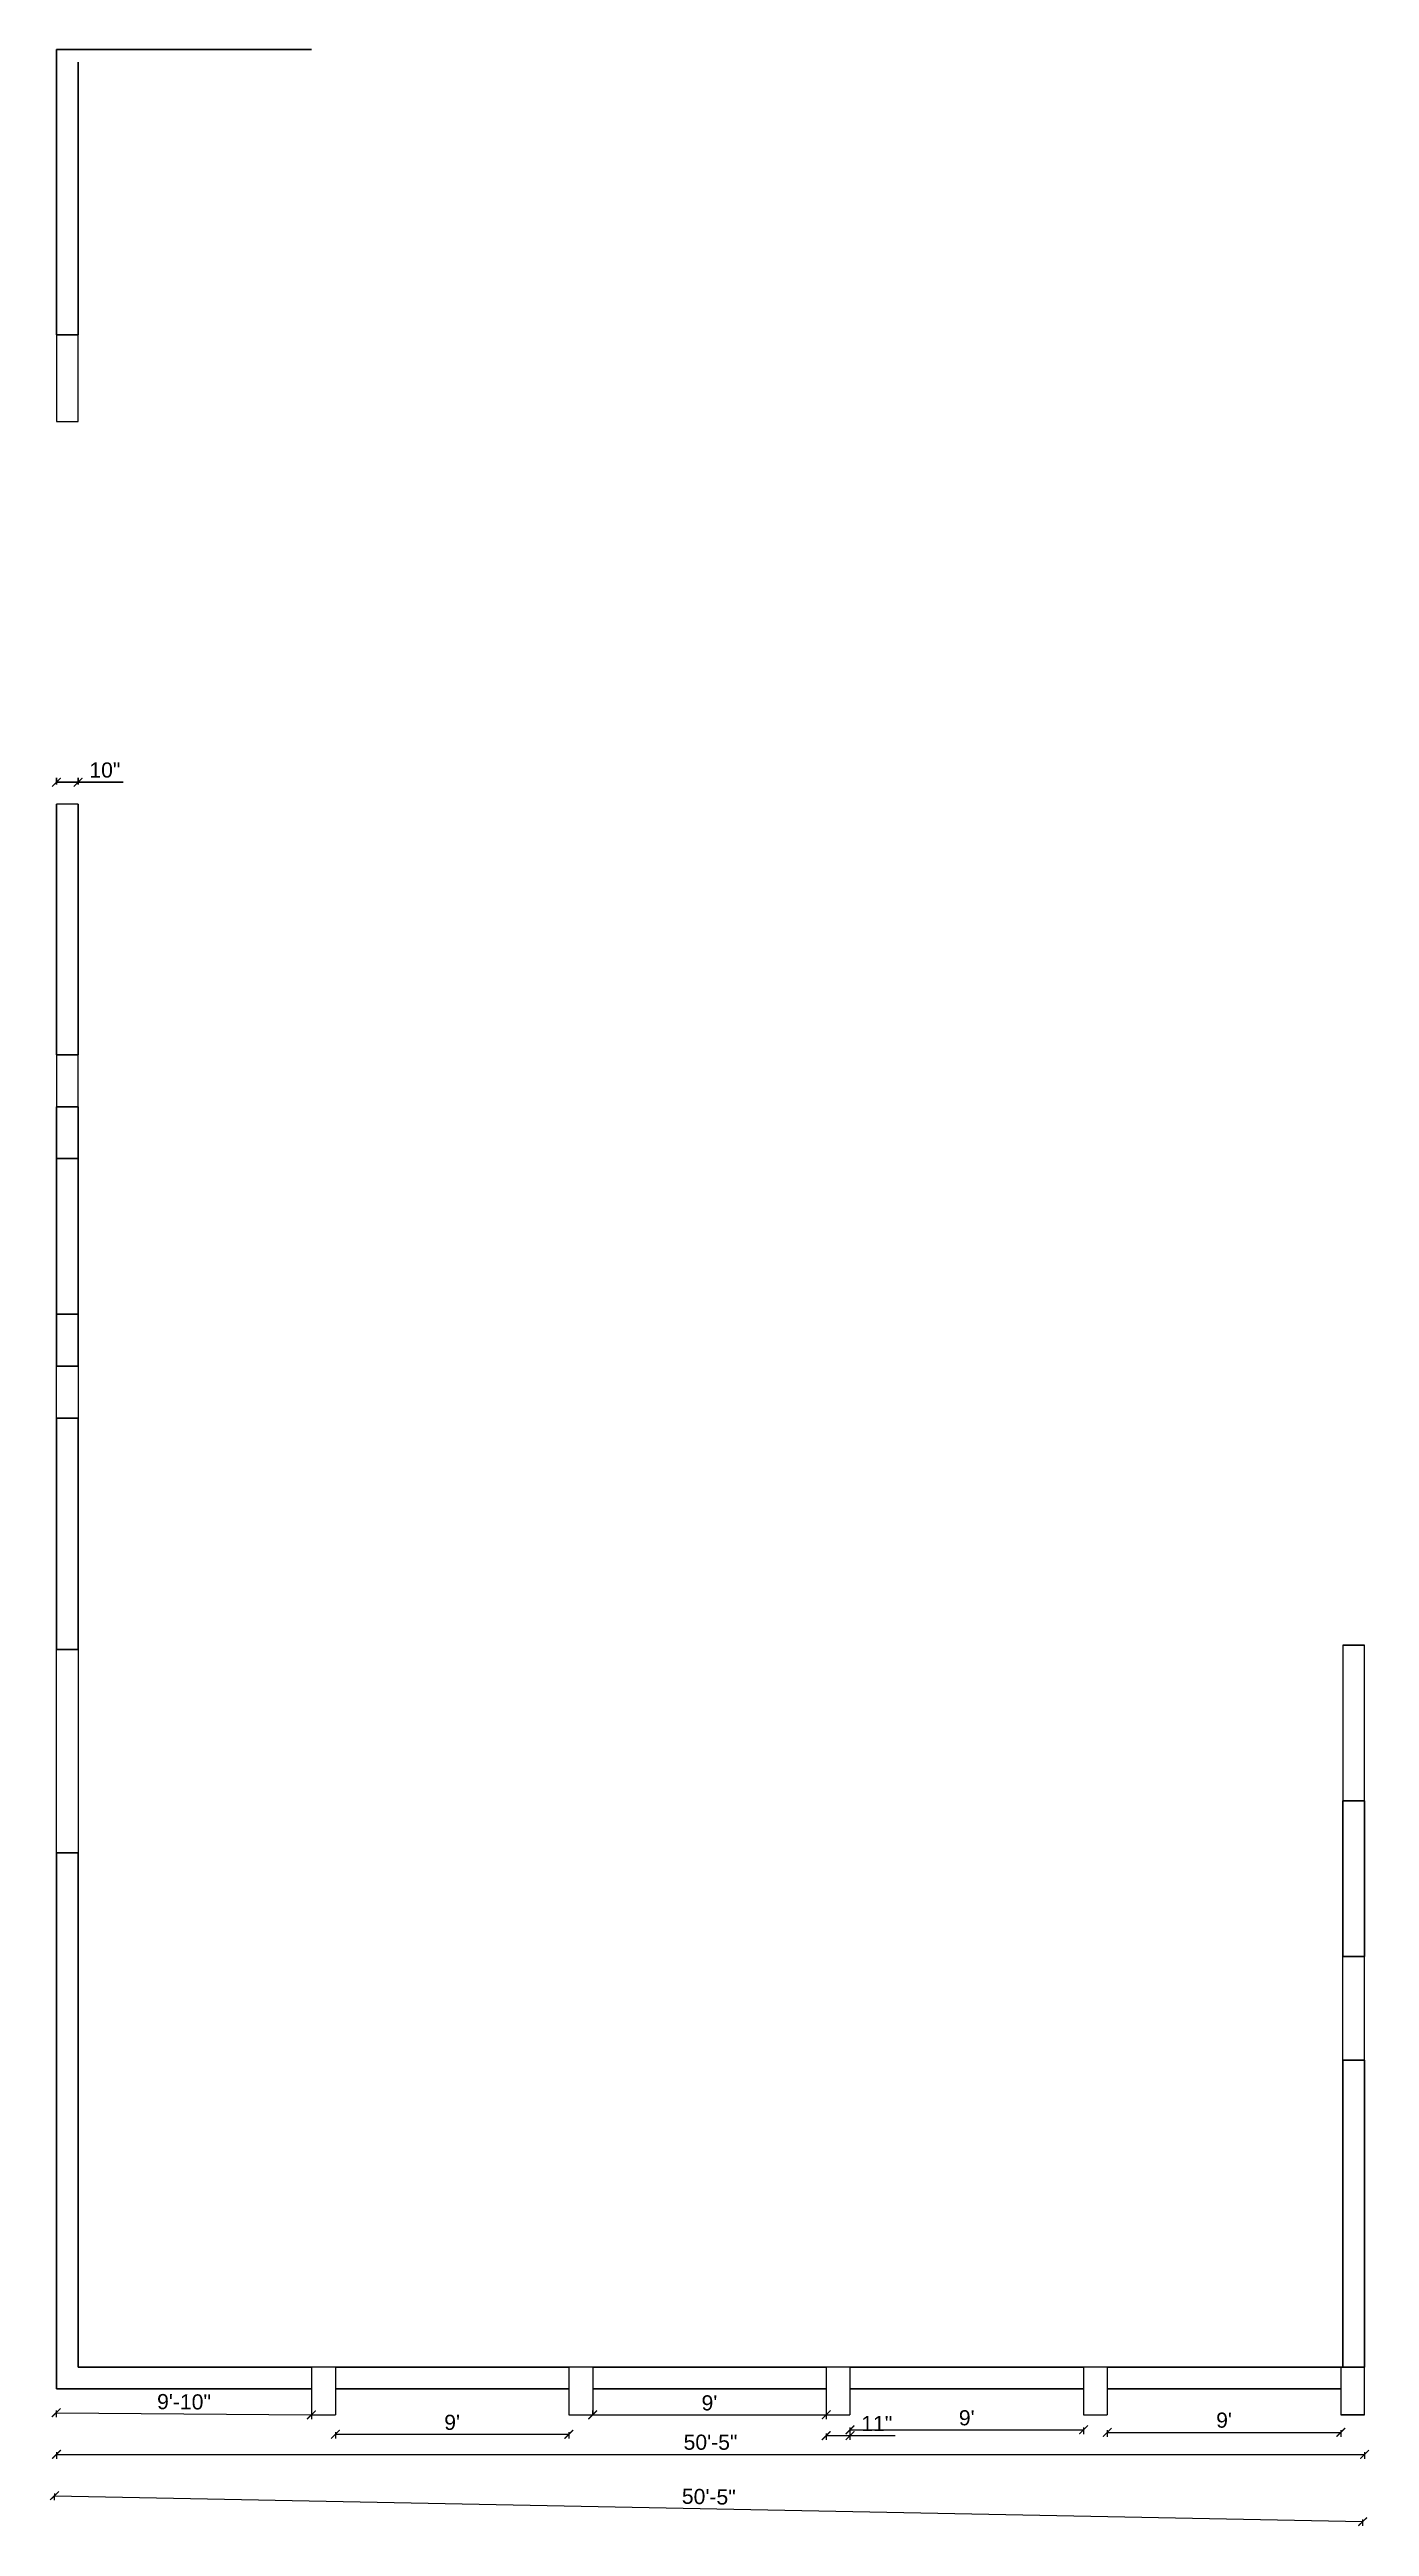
# Model space of a CAD drawing. Header units: inches. Extents: x -6800 to 96653, y -25814 to 17379.
# Drawn here: x -1184 to -574, y -4153 to -3007 of the extents above; entities that cross this region are included whole.
import ezdxf

# ---------------------------------------------------------------- set-up
doc = ezdxf.new("R2010")
doc.units = ezdxf.units.IN
doc.header["$MEASUREMENT"] = 0
doc.header["$PDMODE"] = 34
for name, color, linetype, lineweight in [('Col ele', 50, 'Continuous', 25), ('Door', 20, 'Continuous', 20), ('Wall', 90, 'Continuous', 30), ('Win ele', 211, 'Continuous', 15), ('Window', 140, 'Continuous', 13)]:
    doc.layers.add(name, color=color, linetype=linetype, lineweight=lineweight)
doc.styles.get("Standard").update_dxf_attribs({"font": 'arial.ttf'})
doc.dimstyles.get("Standard").update_dxf_attribs({"dimtxt": 7, "dimasz": 4, "dimexe": 2, "dimexo": 2, "dimgap": 2, "dimtad": 1, "dimdec": 0, "dimzin": 0, "dimdsep": 46, "dimlunit": 4, "dimtxsty": 'Standard', "dimblk": 'ARCHTICK', "dimcen": 0.25, "dimclrd": 256, "dimclre": 256, "dimclrt": 256, "dimadec": 0, "dimazin": 0, "dimtfac": 1, "dimtdec": 0, "dimtofl": 0, "dimtmove": 0, "dimatfit": 3, "dimfxl": 1, "dimfxlon": 1, "dimtolj": 1, "dimtzin": 0, "dimlwd": -1, "dimlwe": -1, "dimarcsym": 1})

msp = doc.modelspace()

# ---------------------------------------------------------------- blocks, each defined once
blk = doc.blocks.new('_ArchTick')
at = {"color": 0, "linetype": 'ByBlock', "const_width": 0.15}
blk.add_lwpolyline([(-0.5, -0.5), (0.5, 0.5)], dxfattribs=at)
blk = doc.blocks.new('*D85')
at = {"layer": 'Col ele', "transparency": 16777216}
for p, q in [((-1181, -3347.1), (-1181, -3344.1)), ((-1171, -3347.1), (-1171, -3344.1)), ((-1181, -3346.1), (-1171, -3346.1)), ((-1171, -3346.1), (-1150.1, -3346.1))]:
    blk.add_line(p, q, dxfattribs=at)
at = {"layer": 'Defpoints', "color": 0, "transparency": 16777216}
for p in [(-1181, -3356.2), (-1171, -3346.1), (-1171, -3356.2)]:
    blk.add_point(p, dxfattribs=at)
at = {"layer": 'Col ele', "transparency": 16777216, "xscale": 4, "yscale": 4, "zscale": 4, "rotation": 180}
blk.add_blockref('_ArchTick', (-1181, -3346.1), dxfattribs=at)
at = {"layer": 'Col ele', "transparency": 16777216, "xscale": 4, "yscale": 4, "zscale": 4}
blk.add_blockref('_ArchTick', (-1171, -3346.1), dxfattribs=at)
at = {"layer": 'Col ele', "transparency": 16777216, "insert": (-1158.6, -3340.5), "char_height": 7, "attachment_point": 5}
blk.add_mtext('\\A1;10"', dxfattribs=at)
blk = doc.blocks.new('*D86')
at = {"layer": 'Defpoints', "color": 0, "transparency": 16777216}
for p in [(-825, -4101.2), (-814, -4101.2), (-814, -4110.8)]:
    blk.add_point(p, dxfattribs=at)
at = {"layer": 'Win ele', "transparency": 16777216}
for p, q in [((-825, -4109.8), (-825, -4112.8)), ((-825, -4110.8), (-814, -4110.8)), ((-814, -4109.8), (-814, -4112.8)), ((-814, -4110.8), (-793.1, -4110.8))]:
    blk.add_line(p, q, dxfattribs=at)
at = {"layer": 'Win ele', "transparency": 16777216, "xscale": 4, "yscale": 4, "zscale": 4, "rotation": 180}
blk.add_blockref('_ArchTick', (-825, -4110.8), dxfattribs=at)
at = {"layer": 'Win ele', "transparency": 16777216, "xscale": 4, "yscale": 4, "zscale": 4}
blk.add_blockref('_ArchTick', (-814, -4110.8), dxfattribs=at)
at = {"layer": 'Win ele', "transparency": 16777216, "insert": (-801.6, -4105.2), "char_height": 7, "attachment_point": 5}
blk.add_mtext('\\A1;11"', dxfattribs=at)
blk = doc.blocks.new('*D88')
at = {"layer": 'Defpoints', "color": 0, "transparency": 16777216}
for p in [(-1181, -4089.2), (-576, -4101.2), (-576.9, -4150.6)]:
    blk.add_point(p, dxfattribs=at)
at = {"layer": 'Win ele', "transparency": 16777216}
for p, q in [((-1181.9, -4137.6), (-1182, -4140.6)), ((-1181.9, -4138.6), (-576.9, -4150.6)), ((-576.9, -4149.6), (-577, -4152.6))]:
    blk.add_line(p, q, dxfattribs=at)
at = {"layer": 'Win ele', "transparency": 16777216, "xscale": 4, "yscale": 4, "zscale": 4}
for p, rotation in [((-1181.9, -4138.6), 178.8637037831639), ((-576.9, -4150.6), 358.8637037831639)]:
    blk.add_blockref('_ArchTick', p, dxfattribs=dict(at, rotation=rotation))
at = {"layer": 'Win ele', "transparency": 16777216, "insert": (-879.3, -4139.1), "char_height": 7, "attachment_point": 5, "rotation": 358.8637}
blk.add_mtext('\\A1;50\'-5"', dxfattribs=at)
blk = doc.blocks.new('*D89')
at = {"layer": 'Defpoints', "color": 0, "transparency": 16777216}
for p in [(-1181, -4079.2), (-576, -4079.2), (-576, -4119.5)]:
    blk.add_point(p, dxfattribs=at)
at = {"layer": 'Win ele', "transparency": 16777216}
for p, q in [((-1181, -4118.5), (-1181, -4121.5)), ((-1181, -4119.5), (-576, -4119.5)), ((-576, -4118.5), (-576, -4121.5))]:
    blk.add_line(p, q, dxfattribs=at)
at = {"layer": 'Win ele', "transparency": 16777216, "xscale": 4, "yscale": 4, "zscale": 4, "rotation": 180}
blk.add_blockref('_ArchTick', (-1181, -4119.5), dxfattribs=at)
at = {"layer": 'Win ele', "transparency": 16777216, "xscale": 4, "yscale": 4, "zscale": 4}
blk.add_blockref('_ArchTick', (-576, -4119.5), dxfattribs=at)
at = {"layer": 'Win ele', "transparency": 16777216, "insert": (-878.5, -4113.9), "char_height": 7, "attachment_point": 5}
blk.add_mtext('\\A1;50\'-5"', dxfattribs=at)
blk = doc.blocks.new('*D91')
at = {"layer": 'Defpoints', "color": 0, "transparency": 16777216}
for p in [(-695, -4101.2), (-587, -4101.2), (-587, -4109.3)]:
    blk.add_point(p, dxfattribs=at)
at = {"layer": 'Win ele', "transparency": 16777216}
for p, q in [((-695, -4108.3), (-695, -4111.3)), ((-695, -4109.3), (-587, -4109.3)), ((-587, -4108.3), (-587, -4111.3))]:
    blk.add_line(p, q, dxfattribs=at)
at = {"layer": 'Win ele', "transparency": 16777216, "xscale": 4, "yscale": 4, "zscale": 4, "rotation": 180}
blk.add_blockref('_ArchTick', (-695, -4109.3), dxfattribs=at)
at = {"layer": 'Win ele', "transparency": 16777216, "xscale": 4, "yscale": 4, "zscale": 4}
blk.add_blockref('_ArchTick', (-587, -4109.3), dxfattribs=at)
at = {"layer": 'Win ele', "transparency": 16777216, "insert": (-641, -4103.7), "char_height": 7, "attachment_point": 5}
blk.add_mtext("\\A1;9'", dxfattribs=at)
blk = doc.blocks.new('*D92')
at = {"layer": 'Defpoints', "color": 0, "transparency": 16777216}
for p in [(-814, -4101.2), (-706, -4101.2), (-706, -4108.1)]:
    blk.add_point(p, dxfattribs=at)
at = {"layer": 'Win ele', "transparency": 16777216}
for p, q in [((-814, -4107.1), (-814, -4110.1)), ((-814, -4108.1), (-706, -4108.1)), ((-706, -4107.1), (-706, -4110.1))]:
    blk.add_line(p, q, dxfattribs=at)
at = {"layer": 'Win ele', "transparency": 16777216, "xscale": 4, "yscale": 4, "zscale": 4, "rotation": 180}
blk.add_blockref('_ArchTick', (-814, -4108.1), dxfattribs=at)
at = {"layer": 'Win ele', "transparency": 16777216, "xscale": 4, "yscale": 4, "zscale": 4}
blk.add_blockref('_ArchTick', (-706, -4108.1), dxfattribs=at)
at = {"layer": 'Win ele', "transparency": 16777216, "insert": (-760, -4102.6), "char_height": 7, "attachment_point": 5}
blk.add_mtext("\\A1;9'", dxfattribs=at)
blk = doc.blocks.new('*D93')
at = {"layer": 'Defpoints', "color": 0, "transparency": 16777216}
for p in [(-933, -4101.2), (-825, -4101.2), (-825, -4101.2)]:
    blk.add_point(p, dxfattribs=at)
at = {"layer": 'Win ele', "transparency": 16777216}
for p, q in [((-933, -4101.2), (-933, -4099.2)), ((-933, -4101.2), (-825, -4101.2)), ((-825, -4101.2), (-825, -4103.2))]:
    blk.add_line(p, q, dxfattribs=at)
at = {"layer": 'Win ele', "transparency": 16777216, "xscale": 4, "yscale": 4, "zscale": 4, "rotation": 180}
blk.add_blockref('_ArchTick', (-933, -4101.2), dxfattribs=at)
at = {"layer": 'Win ele', "transparency": 16777216, "xscale": 4, "yscale": 4, "zscale": 4}
blk.add_blockref('_ArchTick', (-825, -4101.2), dxfattribs=at)
at = {"layer": 'Win ele', "transparency": 16777216, "insert": (-879, -4095.7), "char_height": 7, "attachment_point": 5}
blk.add_mtext("\\A1;9'", dxfattribs=at)
blk = doc.blocks.new('*D94')
at = {"layer": 'Defpoints', "color": 0, "transparency": 16777216}
for p in [(-1052, -4101.2), (-944, -4101.2), (-944, -4110.2)]:
    blk.add_point(p, dxfattribs=at)
at = {"layer": 'Win ele', "transparency": 16777216}
for p, q in [((-1052, -4109.2), (-1052, -4112.2)), ((-1052, -4110.2), (-944, -4110.2)), ((-944, -4109.2), (-944, -4112.2))]:
    blk.add_line(p, q, dxfattribs=at)
at = {"layer": 'Win ele', "transparency": 16777216, "xscale": 4, "yscale": 4, "zscale": 4, "rotation": 180}
blk.add_blockref('_ArchTick', (-1052, -4110.2), dxfattribs=at)
at = {"layer": 'Win ele', "transparency": 16777216, "xscale": 4, "yscale": 4, "zscale": 4}
blk.add_blockref('_ArchTick', (-944, -4110.2), dxfattribs=at)
at = {"layer": 'Win ele', "transparency": 16777216, "insert": (-998, -4104.7), "char_height": 7, "attachment_point": 5}
blk.add_mtext("\\A1;9'", dxfattribs=at)
blk = doc.blocks.new('*D95')
at = {"layer": 'Defpoints', "color": 0, "transparency": 16777216}
for p in [(-1181, -4089.2), (-1063, -4090.2), (-1063.1, -4101.2)]:
    blk.add_point(p, dxfattribs=at)
at = {"layer": 'Win ele', "transparency": 16777216}
for p, q in [((-1181.1, -4099.2), (-1181.1, -4102.2)), ((-1181.1, -4100.2), (-1063.1, -4101.2)), ((-1063.1, -4100.2), (-1063.1, -4103.2))]:
    blk.add_line(p, q, dxfattribs=at)
at = {"layer": 'Win ele', "transparency": 16777216, "xscale": 4, "yscale": 4, "zscale": 4}
for p, rotation in [((-1181.1, -4100.2), 179.514454169991), ((-1063.1, -4101.2), 359.5144541699909)]:
    blk.add_blockref('_ArchTick', p, dxfattribs=dict(at, rotation=rotation))
at = {"layer": 'Win ele', "transparency": 16777216, "insert": (-1122, -4095.2), "char_height": 7, "attachment_point": 5, "rotation": 359.5145}
blk.add_mtext('\\A1;9\'-10"', dxfattribs=at)

# ---------------------------------------------------------------- dimensions: what is measured, and where the dimension line sits
at = {"layer": 'Col ele'}
dim = msp.add_aligned_dim(p1=(-1181, -3356.2), p2=(-1171, -3356.2), distance=10.2, dimstyle='Standard', dxfattribs=at)
dim.commit()
dim.dimension.update_dxf_attribs({"geometry": '*D85', "text_midpoint": (-1158.6, -3340.5)})
at = {"layer": 'Win ele', "transparency": 33554526}
for p1, p2, distance, picture, middle in [((-1181, -4089.2), (-576, -4101.2), -49.4, '*D88', (-879.3, -4139.1)), ((-1181, -4089.2), (-1063, -4090.2), -11, '*D95', (-1122, -4095.2)), ((-1181, -4079.2), (-576, -4079.2), -40.3, '*D89', (-878.5, -4113.9)), ((-1052, -4101.2), (-944, -4101.2), -9, '*D94', (-998, -4104.7)), ((-933, -4101.2), (-825, -4101.2), 0, '*D93', (-879, -4095.7)), ((-825, -4101.2), (-814, -4101.2), -9.5, '*D86', (-801.6, -4105.2)), ((-814, -4101.2), (-706, -4101.2), -6.9, '*D92', (-760, -4102.6)), ((-695, -4101.2), (-587, -4101.2), -8.1, '*D91', (-641, -4103.7))]:
    dim = msp.add_aligned_dim(p1=p1, p2=p2, distance=distance, dimstyle='Standard', dxfattribs=at)
    dim.commit()
    dim.dimension.update_dxf_attribs({"geometry": picture, "text_midpoint": middle})

# ---------------------------------------------------------------- linework, layer by layer
for p, q in [((-1181, -3592.2), (-1181, -3520.2)), ((-1181, -3520.2), (-1171, -3520.2)), ((-1181, -3520.2), (-1171, -3520.2)), ((-1171, -3592.2), (-1171, -3520.2)), ((-1181, -3592.2), (-1171, -3592.2)), ((-1181, -4079.2), (-1181, -4089.2))]:
    msp.add_line(p, q)
at = {"layer": 'Door'}
for p, q in [((-1181, -3139.2), (-1171, -3139.2)), ((-1181, -3139.2), (-1181, -3179.2)), ((-1171, -3139.2), (-1181, -3139.2)), ((-1171, -3179.2), (-1171, -3139.2)), ((-1181, -3179.2), (-1171, -3179.2)), ((-586, -3937.2), (-586, -3889.2)), ((-576, -3937.2), (-576, -3889.2))]:
    msp.add_line(p, q, dxfattribs=at)
at = {"layer": 'Wall'}
for p, q in [((-1063, -3007.2), (-1181, -3007.2)), ((-1181, -3007.2), (-1181, -3139.2)), ((-1171, -3139.2), (-1171, -3013.1)), ((-1181, -3356.2), (-1181, -3472.2)), ((-1171, -3356.2), (-1171, -3472.2)), ((-1181, -3472.2), (-1171, -3472.2)), ((-1181, -3496.2), (-1181, -3520.2)), ((-1171, -3496.2), (-1181, -3496.2)), ((-1171, -3520.2), (-1171, -3496.2)), ((-1181, -3616.2), (-1181, -3592.2)), ((-1171, -3592.2), (-1171, -3616.2)), ((-1171, -3616.2), (-1181, -3616.2)), ((-1181, -3747.2), (-1181, -3640.2)), ((-1181, -3640.2), (-1171, -3640.2)), ((-1171, -3640.2), (-1171, -3747.2)), ((-576, -3745.2), (-586, -3745.2)), ((-1171, -3747.2), (-1181, -3747.2)), ((-576, -3817.2), (-586, -3817.2)), ((-586, -3889.2), (-586, -3817.2)), ((-576, -3889.2), (-576, -3817.2)), ((-1181, -4089.2), (-1181, -3841.2)), ((-1181, -3841.2), (-1171, -3841.2)), ((-1171, -3841.2), (-1171, -4079.2)), ((-576, -3889.2), (-586, -3889.2)), ((-576, -3937.2), (-586, -3937.2)), ((-586, -4079.2), (-586, -3937.2)), ((-576, -4079.2), (-576, -3937.2)), ((-1063, -4089.2), (-1181, -4089.2)), ((-1063, -4079.2), (-1171, -4079.2)), ((-944, -4079.2), (-1052, -4079.2)), ((-944, -4089.2), (-1052, -4089.2)), ((-825, -4079.2), (-933, -4079.2)), ((-825, -4089.2), (-933, -4089.2)), ((-706, -4079.2), (-814, -4079.2)), ((-706, -4089.2), (-814, -4089.2)), ((-587, -4079.2), (-695, -4079.2)), ((-587, -4089.2), (-695, -4089.2)), ((-576, -4079.2), (-587, -4079.2)), ((-576, -4101.2), (-587, -4101.2))]:
    msp.add_line(p, q, dxfattribs=at)
at = {"layer": 'Win ele', "transparency": 33554526}
for p, q in [((-1052, -4079.2), (-1063, -4079.2)), ((-1063, -4079.2), (-1063, -4101.2)), ((-1052, -4079.2), (-1052, -4101.2)), ((-933, -4079.2), (-944, -4079.2)), ((-944, -4079.2), (-944, -4101.2)), ((-933, -4079.2), (-933, -4101.2)), ((-814, -4079.2), (-825, -4079.2)), ((-825, -4079.2), (-825, -4101.2)), ((-814, -4079.2), (-814, -4101.2)), ((-695, -4079.2), (-706, -4079.2)), ((-706, -4079.2), (-706, -4101.2)), ((-695, -4079.2), (-695, -4101.2)), ((-576, -4079.2), (-587, -4079.2)), ((-587, -4079.2), (-587, -4101.2)), ((-576, -4101.2), (-576, -4079.2)), ((-1063, -4101.2), (-1052, -4101.2)), ((-944, -4101.2), (-933, -4101.2)), ((-825, -4101.2), (-814, -4101.2)), ((-706, -4101.2), (-695, -4101.2)), ((-587, -4101.2), (-576, -4101.2))]:
    msp.add_line(p, q, dxfattribs=at)
at = {"layer": 'Window'}
for p, q in [((-1171, -3356.2), (-1181, -3356.2)), ((-1181, -3472.2), (-1181, -3496.2)), ((-1171, -3472.2), (-1181, -3472.2)), ((-1171, -3496.2), (-1171, -3472.2)), ((-1181, -3496.2), (-1171, -3496.2)), ((-1181, -3640.2), (-1181, -3616.2)), ((-1181, -3616.2), (-1171, -3616.2)), ((-1171, -3616.2), (-1171, -3640.2)), ((-1171, -3640.2), (-1181, -3640.2)), ((-1181, -3841.2), (-1181, -3747.2)), ((-1181, -3747.2), (-1171, -3747.2)), ((-1171, -3747.2), (-1171, -3841.2)), ((-1171, -3841.2), (-1181, -3841.2))]:
    msp.add_line(p, q, dxfattribs=at)
msp.add_lwpolyline([(-576, -3745.2), (-586, -3745.2), (-586, -3817.2), (-576, -3817.2)], close=True, dxfattribs=at)

msp.set_redraw_order([(e.dxf.handle, doc.entitydb.next_handle()) for e in msp.query("TEXT MTEXT ATTDEF DIMENSION ARC_DIMENSION")])  # texts and dimensions are drawn at this point

doc.saveas('drawing.dxf')
